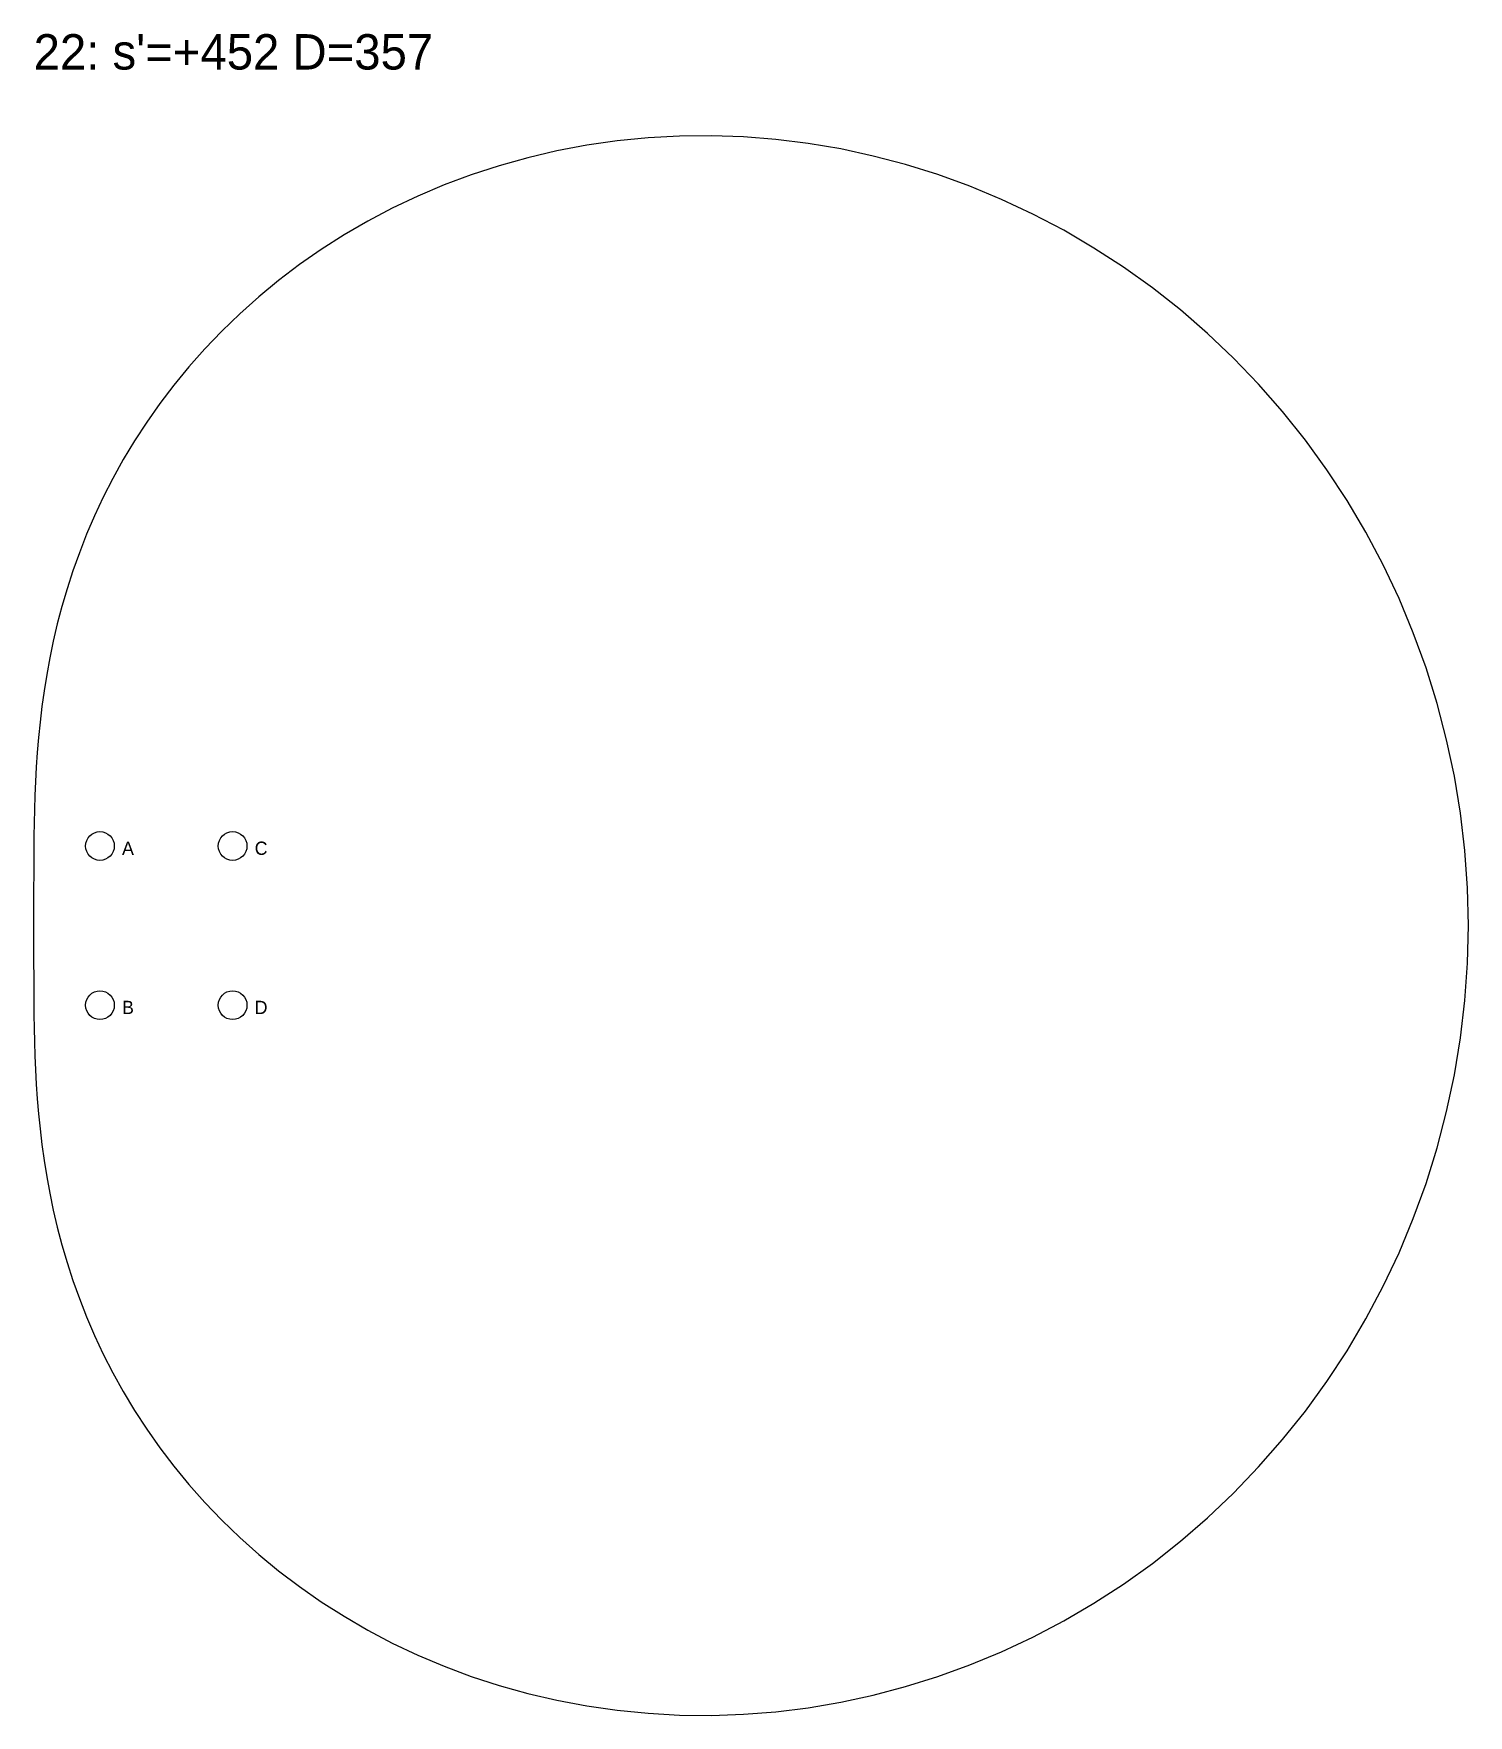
# Model space of a CAD drawing. Header units: millimetres. Extents: x 0 to 2007, y -5243 to 138.
# Drawn here: x 840 to 1164.5, y -1778.6 to -1398.3 of the extents above; entities that cross this region are included whole.
import ezdxf

# ---------------------------------------------------------------- set-up
doc = ezdxf.new("R2010")
doc.units = ezdxf.units.MM
for name, color, linetype in [('DOWEL', 5, 'CONTINUOUS'), ('SLAB_22', 6, 'CONTINUOUS'), ('TEXT', 1, 'CONTINUOUS')]:
    doc.layers.add(name, color=color, linetype=linetype)

msp = doc.modelspace()

# ---------------------------------------------------------------- texts
at = {"layer": 'DOWEL'}
for s, p in [('A', (860, -1584)), ('C', (890, -1584)), ('B', (860, -1620)), ('D', (890, -1620))]:
    msp.add_text(s, height=3, dxfattribs=at).set_placement(p)
at = {"layer": 'TEXT'}
msp.add_text("22: s'=+452 D=357", height=8, dxfattribs=at).set_placement((840, -1406.383))

# ---------------------------------------------------------------- linework, layer by layer
at = {"layer": 'DOWEL'}
for centre in [(855, -1582), (885, -1582), (855, -1618), (885, -1618)]:
    msp.add_circle(centre, 3.25, dxfattribs=at)
at = {"layer": 'SLAB_22'}
msp.add_lwpolyline([(1164.508, -1600), (1164.31, -1591.508), (1163.718, -1583.036), (1162.733, -1574.606), (1161.358, -1566.238), (1159.597, -1557.951), (1157.456, -1549.767), (1154.94, -1541.704), (1152.059, -1533.781), (1148.82, -1526.018), (1145.233, -1518.432), (1141.309, -1511.041), (1137.059, -1503.861), (1132.497, -1496.908), (1127.635, -1490.198), (1122.488, -1483.744), (1117.072, -1477.56), (1111.401, -1471.659), (1105.492, -1466.051), (1099.362, -1460.748), (1093.028, -1455.758), (1086.509, -1451.09), (1079.822, -1446.75), (1072.986, -1442.745), (1066.02, -1439.08), (1058.942, -1435.759), (1051.771, -1432.783), (1044.526, -1430.156), (1037.226, -1427.875), (1029.89, -1425.943), (1022.536, -1424.355), (1015.181, -1423.11), (1007.845, -1422.203), (1000.543, -1421.629), (993.293, -1421.383), (986.111, -1421.457), (979.013, -1421.845), (972.014, -1422.536), (965.128, -1423.522), (958.368, -1424.793), (951.748, -1426.337), (945.28, -1428.144), (938.974, -1430.201), (932.84, -1432.496), (926.888, -1435.015), (921.127, -1437.746), (915.563, -1440.674), (910.204, -1443.787), (905.053, -1447.068), (900.117, -1450.506), (895.398, -1454.084), (890.899, -1457.79), (886.622, -1461.609), (882.567, -1465.527), (878.735, -1469.53), (875.123, -1473.605), (871.73, -1477.738), (868.554, -1481.918), (865.59, -1486.132), (862.834, -1490.367), (860.282, -1494.613), (857.927, -1498.859), (855.764, -1503.095), (853.785, -1507.312), (851.984, -1511.501), (850.352, -1515.653), (848.881, -1519.763), (847.564, -1523.823), (846.39, -1527.828), (845.352, -1531.772), (844.441, -1535.652), (843.646, -1539.465), (842.959, -1543.208), (842.371, -1546.879), (841.873, -1550.477), (841.456, -1554.002), (841.112, -1557.455), (840.831, -1560.837), (840.606, -1564.15), (840.43, -1567.396), (840.295, -1570.58), (840.194, -1573.703), (840.122, -1576.772), (840.072, -1579.791), (840.039, -1582.764), (840.019, -1585.698), (840.008, -1588.599), (840.002, -1591.473), (840, -1594.327), (840, -1597.167), (840, -1600), (840, -1602.833), (840, -1605.673), (840.002, -1608.527), (840.008, -1611.401), (840.019, -1614.302), (840.039, -1617.236), (840.072, -1620.209), (840.122, -1623.228), (840.194, -1626.297), (840.295, -1629.42), (840.43, -1632.604), (840.606, -1635.85), (840.831, -1639.163), (841.112, -1642.545), (841.456, -1645.998), (841.873, -1649.523), (842.371, -1653.121), (842.959, -1656.792), (843.646, -1660.535), (844.441, -1664.348), (845.352, -1668.228), (846.39, -1672.172), (847.564, -1676.177), (848.881, -1680.237), (850.352, -1684.347), (851.984, -1688.499), (853.785, -1692.688), (855.764, -1696.905), (857.927, -1701.141), (860.282, -1705.387), (862.834, -1709.633), (865.59, -1713.868), (868.554, -1718.082), (871.73, -1722.262), (875.123, -1726.395), (878.735, -1730.47), (882.567, -1734.473), (886.622, -1738.391), (890.899, -1742.21), (895.398, -1745.916), (900.117, -1749.494), (905.053, -1752.932), (910.204, -1756.213), (915.563, -1759.326), (921.127, -1762.254), (926.888, -1764.985), (932.84, -1767.504), (938.974, -1769.799), (945.28, -1771.856), (951.748, -1773.663), (958.368, -1775.207), (965.128, -1776.478), (972.014, -1777.464), (979.013, -1778.155), (986.111, -1778.543), (993.293, -1778.617), (1000.543, -1778.371), (1007.845, -1777.797), (1015.181, -1776.89), (1022.536, -1775.645), (1029.89, -1774.057), (1037.226, -1772.125), (1044.526, -1769.844), (1051.771, -1767.217), (1058.942, -1764.241), (1066.02, -1760.92), (1072.986, -1757.255), (1079.822, -1753.25), (1086.509, -1748.91), (1093.028, -1744.242), (1099.362, -1739.252), (1105.492, -1733.949), (1111.401, -1728.341), (1117.072, -1722.44), (1122.488, -1716.256), (1127.635, -1709.802), (1132.497, -1703.092), (1137.059, -1696.139), (1141.309, -1688.959), (1145.233, -1681.568), (1148.82, -1673.982), (1152.059, -1666.219), (1154.94, -1658.296), (1157.456, -1650.233), (1159.597, -1642.049), (1161.358, -1633.762), (1162.733, -1625.394), (1163.718, -1616.964), (1164.31, -1608.492)], close=True, dxfattribs=at)

msp.set_redraw_order([(e.dxf.handle, doc.entitydb.next_handle()) for e in msp.query("TEXT MTEXT ATTDEF DIMENSION ARC_DIMENSION")])  # texts and dimensions are drawn at this point

doc.saveas('drawing.dxf')
